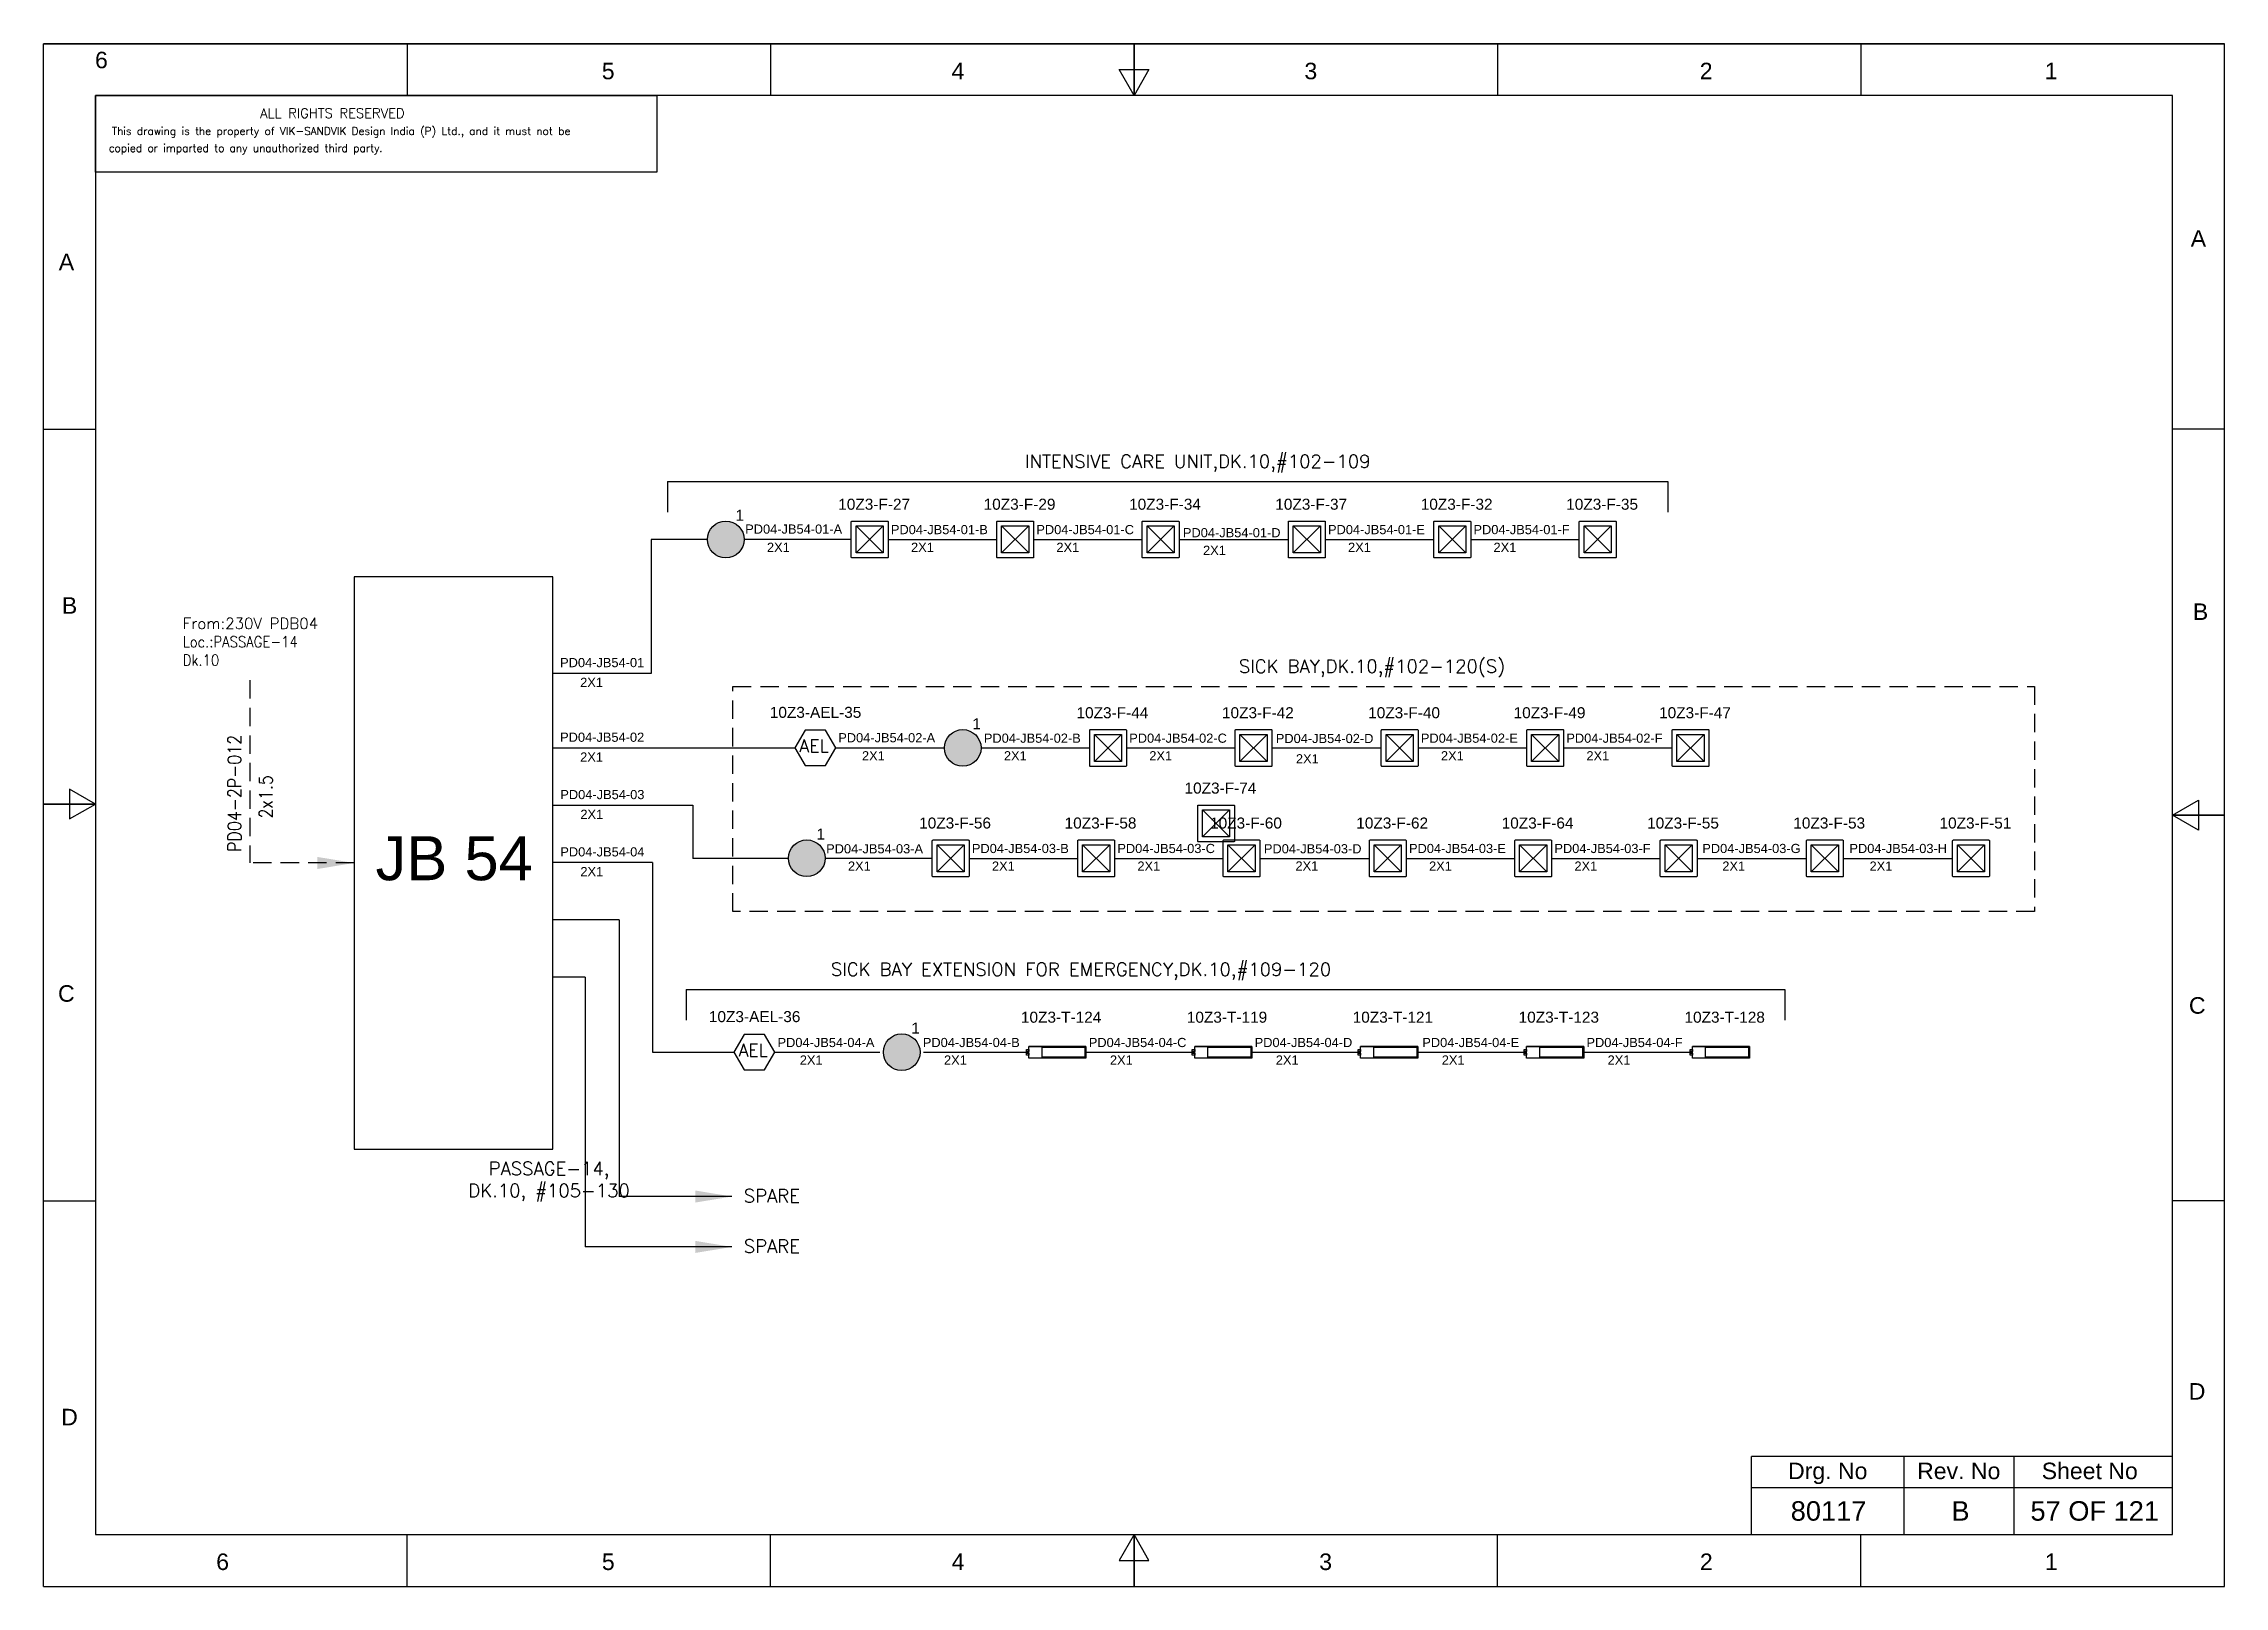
# Model space of a CAD drawing. Header units: inches. Extents: x -3311 to 1429, y -713 to 2436.
# Drawn here: x 318.7 to 615.7, y 969.1 to 1179.2 of the extents above; entities that cross this region are included whole.
import ezdxf
from ezdxf.enums import TextEntityAlignment as Align

# ---------------------------------------------------------------- set-up
doc = ezdxf.new("R2010")
doc.units = ezdxf.units.IN
doc.linetypes.add('HIDDEN', pattern=[0.375, 0.25, -0.125])
doc.linetypes.add('SOLID', pattern=[0])
for name, color, linetype, lineweight in [('ELEC_TXT-025', 1, 'Continuous', 25), ('HEL-025', 1, 'Continuous', 25), ('HEL-035', 2, 'Continuous', 35)]:
    doc.layers.add(name, color=color, linetype=linetype, lineweight=lineweight)
doc.layers.add('Fmount', color=7, linetype='Continuous')
doc.layers.add('LINE', color=3, linetype='SOLID')
doc.styles.add('_NORMAL', font='arial.ttf')
doc.styles.add('ROMANS', font='simplex.shx', dxfattribs={"width": 0.88})
doc.styles.get("Standard").update_dxf_attribs({"font": 'arial.ttf'})
doc.dimstyles.get("Standard").update_dxf_attribs({"dimtxt": 0.18, "dimasz": 0.18, "dimexe": 0.18, "dimexo": 0.0625, "dimgap": 0.09, "dimtad": 0, "dimtih": 1, "dimtoh": 1, "dimdec": 4, "dimzin": 0, "dimdsep": 46, "dimtxsty": 'Standard', "dimcen": 0.09, "dimadec": 0, "dimazin": 0, "dimtfac": 1, "dimtdec": 4, "dimtofl": 0, "dimtmove": 0, "dimatfit": 3, "dimfxl": 1, "dimtolj": 1, "dimtzin": 0, "dimarcsym": 0})

msp = doc.modelspace()

# ---------------------------------------------------------------- texts
at = {"color": 7}
for s, p in [('PD04-JB54-01-A', (414.22, 1112.46, 0.08)), ('2X1', (417.18, 1109.98)), ('PD04-JB54-01-B', (434.06, 1112.39, 0.08)), ('2X1', (436.8, 1109.98)), ('PD04-JB54-01-C', (453.87, 1112.39, 0.08)), ('2X1', (456.6, 1109.98)), ('PD04-JB54-01-D', (473.83, 1111.97, 0.08)), ('2X1', (476.57, 1109.57)), ('PD04-JB54-01-E', (493.59, 1112.39, 0.08)), ('2X1', (496.32, 1109.98)), ('PD04-JB54-01-F', (513.4, 1112.39, 0.08)), ('2X1', (516.13, 1109.98)), ('PD04-JB54-01', (389.01, 1094.28)), ('2X1', (391.74, 1091.59)), ('PD04-JB54-02', (389.01, 1084.12)), ('PD04-JB54-02-A', (426.89, 1084.05, 0.08)), ('PD04-JB54-02-B', (446.72, 1083.99, 0.08)), ('PD04-JB54-02-C', (466.52, 1083.99, 0.08)), ('PD04-JB54-02-D', (486.48, 1083.95, 0.08)), ('PD04-JB54-02-E', (506.24, 1083.99, 0.08)), ('PD04-JB54-02-F', (526.05, 1083.99, 0.08)), ('2X1', (391.74, 1081.42)), ('2X1', (430.12, 1081.59)), ('2X1', (449.45, 1081.59)), ('2X1', (469.25, 1081.59)), ('2X1', (489.22, 1081.18)), ('2X1', (508.97, 1081.59)), ('2X1', (528.78, 1081.59)), ('PD04-JB54-03', (389.04, 1076.31)), ('2X1', (391.77, 1073.62)), ('PD04-JB54-04', (389.04, 1068.51)), ('PD04-JB54-03-A', (425.24, 1068.93, 0.13)), ('PD04-JB54-03-B', (445.09, 1068.97, 0.13)), ('PD04-JB54-03-C', (464.9, 1068.97, 0.13)), ('PD04-JB54-03-D', (484.86, 1068.93, 0.13)), ('PD04-JB54-03-E', (504.62, 1068.97, 0.13)), ('PD04-JB54-03-F', (524.42, 1068.97, 0.13)), ('PD04-JB54-03-G', (544.56, 1068.97, 0.13)), ('PD04-JB54-03-H', (564.6, 1068.97, 0.13)), ('2X1', (391.77, 1065.82)), ('2X1', (428.21, 1066.57, 0.05)), ('2X1', (447.82, 1066.57, 0.05)), ('2X1', (467.63, 1066.57, 0.05)), ('2X1', (489.16, 1066.59, 0.05)), ('2X1', (507.35, 1066.57, 0.05)), ('2X1', (527.15, 1066.57, 0.05)), ('2X1', (547.29, 1066.57, 0.05)), ('2X1', (567.34, 1066.57, 0.05)), ('PD04-JB54-04-A', (418.62, 1042.55, 0.08)), ('PD04-JB54-04-B', (438.41, 1042.55, 0.08)), ('PD04-JB54-04-C', (461.01, 1042.55, 0.08)), ('PD04-JB54-04-D', (483.6, 1042.55, 0.08)), ('PD04-JB54-04-E', (506.43, 1042.55, 0.08)), ('PD04-JB54-04-F', (528.79, 1042.55, 0.08)), ('2X1', (421.65, 1040.16)), ('2X1', (441.29, 1040.16)), ('2X1', (463.89, 1040.16)), ('2X1', (486.48, 1040.16)), ('2X1', (509.08, 1040.16)), ('2X1', (531.67, 1040.16))]:
    msp.add_text(s, height=1.25, dxfattribs=at).set_placement(p)
at = {"color": 7, "lineweight": 30}
msp.add_text('JB 54 ', height=6, dxfattribs=at).set_placement((375.75, 1068.27), align=Align.MIDDLE_CENTER)
at = {"color": 7}
for s, height, p in [('Sheet No', 2.246, (597.33, 984.84)), ('Drg. No', 2.246, (561.65, 984.84)), ('Rev. No', 2.246, (579.49, 984.84)), ('80117', 2.653, (561.76, 979.39)), ('B', 2.65, (579.73, 979.39)), ('57 OF 121', 2.653, (598.01, 979.39))]:
    msp.add_text(s, height=height, dxfattribs=at).set_placement(p, align=Align.MIDDLE_CENTER)
at = {"color": 7, "char_height": 1.8, "attachment_point": 1, "style": '_NORMAL'}
for s, insert, width in [('{\\Fromans|c0;\\C2;INTENSIVE CARE UNIT,DK.10,#102-109}', (452.32, 1123.21, 0.22), 74.1776), ('{\\Fromans|c0;\\C2;SICK BAY,DK.10,#102-120(S)}', (481.45, 1095.3, 0.27), 74.1776), ('{\\Fromans|c0;\\C2;SICK BAY EXTENSION FOR EMERGENCY,DK.10,#109-120}', (425.89, 1054.04, 0.22), 95.476), ('{\\Fromans|c0;\\C2;SPARE}', (414.03, 1023.19), 8.1658), ('{\\Fromans|c0;\\C2;SPARE}', (414.03, 1016.34), 8.1658)]:
    msp.add_mtext(s, dxfattribs=dict(at, insert=insert, width=width))
at = {"color": 7, "insert": (337.61, 1100.99), "char_height": 1.5, "width": 36.8884, "attachment_point": 1}
msp.add_mtext('{\\Fromans|c0;\\C2;From:230V PDB04 \\P\\Fsimplex|c0;\\W0.88;Loc.:PASSAGE-14      \\PDk.10}', dxfattribs=at)
at = {"color": 7, "insert": (343.75, 1069.12), "char_height": 1.8, "width": 17.1296, "attachment_point": 1, "rotation": 90, "style": '_NORMAL'}
msp.add_mtext('{\\Fromans|c0;\\W0.88;PD04-2P-012}', dxfattribs=at)
at = {"color": 7, "insert": (348.02, 1073.68), "char_height": 1.8, "attachment_point": 1, "rotation": 90, "style": '_NORMAL'}
msp.add_mtext('{\\Fsimplex|c0;\\W0.88;2x1.5}', dxfattribs=at)
at = {"color": 7, "insert": (376.51, 1026.91), "char_height": 1.8, "attachment_point": 1, "style": '_NORMAL'}
msp.add_mtext('\\pxqc;{\\Fromans|c0;\\C2;PASSAGE-14, \\PDK.10, #105-130}', dxfattribs=at)

# ---------------------------------------------------------------- blocks, each defined once
blk = doc.blocks.new('fr')
at = {"color": 7, "linetype": 'Continuous'}
for p, q in [((33763.99, 4500.4), (33466.99, 4500.4)), ((33466.99, 4500.4), (33763.99, 4500.4)), ((33466.99, 4290.33), (33466.99, 4500.4)), ((33516.49, 4500.4), (33516.49, 4493.33)), ((33565.99, 4500.4), (33565.99, 4493.33)), ((33615.49, 4500.4), (33615.49, 4493.33)), ((33615.49, 4493.33), (33615.49, 4500.4)), ((33615.49, 4500.4), (33615.49, 4493.33)), ((33664.99, 4500.4), (33664.99, 4493.33)), ((33714.49, 4500.4), (33714.49, 4493.33)), ((33763.99, 4290.33), (33763.99, 4500.4)), ((33763.99, 4290.33), (33763.99, 4500.4)), ((33615.49, 4493.33), (33613.45, 4496.87)), ((33613.45, 4496.87), (33617.53, 4496.87)), ((33617.53, 4496.87), (33615.49, 4493.33)), ((33756.92, 4493.33), (33474.06, 4493.33)), ((33474.06, 4493.33), (33474.06, 4297.41)), ((33756.92, 4297.41), (33756.92, 4493.33)), ((33466.99, 4447.89), (33474.06, 4447.89)), ((33763.99, 4447.89), (33756.92, 4447.89)), ((33474.06, 4396.87), (33470.53, 4398.91)), ((33470.53, 4398.91), (33470.53, 4394.83)), ((33466.99, 4396.87), (33474.06, 4396.87)), ((33474.06, 4396.87), (33466.99, 4396.87)), ((33466.99, 4396.87), (33474.06, 4396.87)), ((33470.53, 4394.83), (33474.06, 4396.87)), ((33756.92, 4395.37), (33760.45, 4397.41)), ((33760.45, 4397.41), (33760.45, 4393.33)), ((33763.99, 4395.37), (33756.92, 4395.37)), ((33760.45, 4393.33), (33756.92, 4395.37)), ((33756.92, 4395.37), (33763.99, 4395.37)), ((33763.99, 4395.37), (33756.92, 4395.37)), ((33466.99, 4342.85), (33474.06, 4342.85)), ((33763.99, 4342.85), (33756.92, 4342.85)), ((33474.06, 4297.41), (33756.92, 4297.41)), ((33516.49, 4290.33), (33516.49, 4297.41)), ((33565.99, 4290.33), (33565.99, 4297.41)), ((33615.49, 4297.41), (33613.45, 4293.87)), ((33615.49, 4290.33), (33615.49, 4297.41)), ((33617.53, 4293.87), (33615.49, 4297.41)), ((33615.49, 4297.41), (33615.49, 4290.33)), ((33615.49, 4290.33), (33615.49, 4297.41)), ((33664.99, 4290.33), (33664.99, 4297.41)), ((33714.49, 4290.33), (33714.49, 4297.41)), ((33613.45, 4293.87), (33617.53, 4293.87)), ((33466.99, 4290.33), (33763.99, 4290.33)), ((33466.99, 4290.33), (33763.99, 4290.33))]:
    blk.add_line(p, q, dxfattribs=at)
at = {"color": 7, "style": '_NORMAL'}
for s, p in [('6', (33474.86, 4498.18)), ('5', (33543.88, 4496.68)), ('4', (33591.52, 4496.68)), ('3', (33639.57, 4496.68)), ('2', (33693.41, 4496.68)), ('1', (33740.39, 4496.68)), ('A', (33760.45, 4473.88)), ('A', (33470.1, 4470.68)), ('B', (33470.52, 4423.9)), ('B', (33760.74, 4423.06)), ('C', (33470.08, 4371.07)), ('C', (33760.29, 4369.44)), ('D', (33760.27, 4316.89)), ('D', (33470.51, 4313.39)), ('6', (33491.37, 4293.69)), ('5', (33543.89, 4293.69)), ('4', (33591.53, 4293.69)), ('3', (33641.59, 4293.69)), ('2', (33693.43, 4293.69)), ('1', (33740.41, 4293.69))]:
    blk.add_text(s, height=2.25, dxfattribs=at).set_placement(p, align=Align.MIDDLE_CENTER)
blk = doc.blocks.new('FIXED_KEY_SWITCH')
h = blk.add_hatch(color=1)
h.dxf.hatch_style = 1
edge = h.paths.add_edge_path()
edge.add_arc((848.13, 1737.46), 2.5, 0, 360)
at = {"color": 1}
blk.add_circle((848.13, 1737.46), 2.5, dxfattribs=at)
at = {"color": 7, "insert": (849.44, 1741.5), "char_height": 1.5, "attachment_point": 1, "style": '_NORMAL'}
blk.add_mtext_dynamic_manual_height_columns('1', width=1.5, gutter_width=7.5, heights=[0], dxfattribs=at)
blk = doc.blocks.new('SWT')
blk.add_blockref('FIXED_KEY_SWITCH', (0, 0))
blk.add_attdef('TAG_NO', (844.55, 1741.11), '', height=1.5)
blk = doc.blocks.new('AEL')
at = {"color": 4}
blk.add_lwpolyline([(989.98, -190.09), (992.75, -190.09), (994.14, -187.69), (992.75, -185.28), (989.98, -185.28), (988.59, -187.69)], close=True, dxfattribs=at)
at = {"color": 4, "style": 'ROMANS'}
blk.add_text('AEL', height=1.725, dxfattribs=at).set_placement((989.2, -188.27))
blk = doc.blocks.new('AEL_L')
blk.add_blockref('AEL', (0, 0))
blk.add_attdef('TAG_NO', (986.55, -183.59), '', height=1.5)
blk = doc.blocks.new('LED FLUSH MOUNT')
for p, q in [((114818, 79432), (114604, 79219)), ((114604, 79432), (114818, 79219))]:
    blk.add_line(p, q)
blk.add_lwpolyline([(114572, 79470), (114850, 79470, -0.414214), (114856, 79464), (114856, 79186, -0.414214), (114850, 79180), (114572, 79180, -0.414214), (114566, 79186), (114566, 79464, -0.414214)], format="xyb", close=True)
blk.add_lwpolyline([(114604, 79432), (114818, 79432), (114818, 79219), (114604, 79219)], close=True)
blk = doc.blocks.new('LED Flush Mounted Light 22W')
blk.add_blockref('LED FLUSH MOUNT', (0, 0))
at = {"style": 'ROMANS', "width": 0.7}
blk.add_attdef('TAG_NO.:', (113905, 79579), '', height=250, dxfattribs=at)
blk = doc.blocks.new('2A')
at = {"color": 7, "lineweight": -3, "ltscale": 2.5}
blk.add_line((790.02, 1997.62, -0.03), (782.23, 1997.62, -0.03), dxfattribs=at)
at = {"color": 7, "lineweight": -3, "ltscale": 2.5, "elevation": -0.03}
for points in [[(781.91, 1997.21), (782.23, 1997.21), (782.23, 1996.94), (781.91, 1996.94)], [(781.91, 1996.7), (782.23, 1996.7), (782.23, 1996.44), (781.91, 1996.44)], [(782.23, 1997.62), (790.02, 1997.62), (790.02, 1996.02), (782.23, 1996.02)], [(784.03, 1997.5), (789.88, 1997.5), (789.88, 1996.14), (784.03, 1996.14)]]:
    blk.add_lwpolyline(points, close=True, dxfattribs=at)
blk = doc.blocks.new('LED TUBE LIGHT 30W')
blk.add_blockref('2A', (179.91, -357.89))
blk.add_attdef('TAG_NO.', (962.52, 1642.97), '', height=1.5)
blk = doc.blocks.new('A$C4BAD7D21')
at = {"layer": 'HEL-025'}
blk.add_lwpolyline([(-34000, 0), (-34000, 2086), (-18714, 2086), (-18714, 0)], close=True, dxfattribs=at)
at = {"layer": 'HEL-025', "style": 'ROMANS'}
for s, p in [('This drawing is the property of VIK-SANDVIK Design India (P) Ltd., and it must not be', (-33558, 1016)), (' copied or imparted to any unauthorized third party.', (-33785, 550))]:
    blk.add_text(s, height=210, dxfattribs=at).set_placement(p)
at = {"layer": 'HEL-035', "style": 'ROMANS'}
blk.add_text('     ALL RIGHTS RESERVED', height=262.5, dxfattribs=at).set_placement((-30497, 1476))

# ---------------------------------------------------------------- linework, layer by layer
for p, q in [((403.63, 1119.57, -0.05), (539.87, 1119.57, -0.05)), ((401.43, 1111.67), (401.43, 1093.44)), ((409.07, 1111.67), (401.43, 1111.67)), ((428.67, 1111.67), (414.07, 1111.67)), ((401.57, 1067.67), (388.03, 1067.67)), ((401.57, 1067.67), (401.57, 1041.85)), ((420.1, 1068.25, 0.05), (407.1, 1068.25, 0.05)), ((439.7, 1068.25, 0.05), (425.1, 1068.25, 0.05)), ((397.07, 1059.87), (388.03, 1059.87)), ((397.07, 1059.87), (397.07, 1022.2)), ((392.44, 1052.07), (388.03, 1052.07)), ((392.44, 1052.07), (392.44, 1015.34)), ((406.17, 1050.4, -0.05), (555.8, 1050.4, -0.05))]:
    msp.add_line(p, q)
at = {"color": 7, "linetype": 'Continuous'}
for p, q in [((608.59, 986.79), (551.28, 986.79)), ((551.28, 976.19), (551.28, 986.79)), ((572.05, 976.19), (572.05, 986.79)), ((587.06, 976.19), (587.06, 986.79)), ((551.28, 982.6), (608.59, 982.6))]:
    msp.add_line(p, q, dxfattribs=at)
at = {"linetype": 'HIDDEN', "ltscale": 10}
msp.add_lwpolyline([(346.74, 1092.5), (346.74, 1067.62)], dxfattribs=at)
msp.add_lwpolyline([(412.55, 1091.66), (589.82, 1091.66), (589.82, 1061), (412.55, 1061)], close=True, dxfattribs=at)
at = {"layer": 'LINE', "color": 0}
for p, q in [((403.63, 1119.57, -0.05), (403.63, 1115.38, -0.05)), ((539.87, 1119.57, -0.05), (539.87, 1115.38, -0.05)), ((433.68, 1111.67), (448.48, 1111.67)), ((453.49, 1111.67), (468.29, 1111.67)), ((473.3, 1111.67), (488.2, 1111.67)), ((493.21, 1111.67), (508, 1111.67)), ((513.02, 1111.67), (527.81, 1111.67)), ((360.95, 1106.57), (360.95, 1028.67)), ((388.03, 1106.57), (360.95, 1106.57)), ((388.03, 1028.67), (388.03, 1106.57)), ((401.43, 1093.44), (388.03, 1093.44)), ((388.03, 1083.28), (420.99, 1083.28)), ((426.54, 1083.28), (441.34, 1083.28)), ((446.34, 1083.28), (461.13, 1083.28)), ((466.14, 1083.28), (480.94, 1083.28)), ((485.95, 1083.28), (500.85, 1083.28)), ((505.86, 1083.28), (520.65, 1083.28)), ((525.67, 1083.28), (540.46, 1083.28)), ((444.71, 1068.25, 0.05), (459.51, 1068.25, 0.05)), ((464.52, 1068.25, 0.05), (479.31, 1068.25, 0.05)), ((484.32, 1068.25, 0.05), (499.22, 1068.25, 0.05)), ((504.24, 1068.25, 0.05), (519.03, 1068.25, 0.05)), ((524.04, 1068.25, 0.05), (538.84, 1068.25, 0.05)), ((543.85, 1068.25, 0.05), (558.75, 1068.25, 0.05)), ((563.76, 1068.25, 0.05), (578.66, 1068.25, 0.05)), ((406.17, 1050.4, -0.05), (406.17, 1046.21, -0.05)), ((555.8, 1050.4, -0.05), (555.8, 1046.21, -0.05)), ((401.57, 1041.85), (412.68, 1041.85)), ((418.24, 1041.85), (432.56, 1041.85)), ((438.51, 1041.85), (452.83, 1041.85)), ((460.63, 1041.85), (475.42, 1041.85)), ((483.22, 1041.85), (498.02, 1041.85)), ((505.81, 1041.85), (520.61, 1041.85)), ((528.41, 1041.85), (543.2, 1041.85)), ((360.95, 1028.67), (388.03, 1028.67))]:
    msp.add_line(p, q, dxfattribs=at)
at = {"layer": 'LINE', "color": 7}
for p, q in [((388.03, 1075.48), (407.1, 1075.48)), ((407.1, 1075.48), (407.1, 1068.25))]:
    msp.add_line(p, q, dxfattribs=at)

# ---------------------------------------------------------------- block references
for name, p in [('fr', (-33148.32, -3321.22)), ('SWT', (-436.56, -625.79)), ('SWT', (-404.29, -654.18)), ('SWT', (-425.53, -669.2, 0.05)), ('SWT', (-412.6, -695.61))]:
    msp.add_blockref(name, p)
ref = msp.add_blockref('AEL_L', (-567.6, 1270.97))
ref.add_attrib('TAG_NO', '10Z3-AEL-35', (417.57, 1087.38), dxfattribs={"color": 4, "height": 1.5})
ref = msp.add_blockref('AEL_L', (-575.9, 1229.54))
ref.add_attrib('TAG_NO', '10Z3-AEL-36', (409.27, 1045.95), dxfattribs={"color": 4, "height": 1.5})
ref = msp.add_blockref('LED TUBE LIGHT 30W', (-509.3, -597.08, 0.03))
ref.add_attrib('TAG_NO.', '10Z3-T-124', (451.77, 1045.87, 0.03), dxfattribs={"height": 1.5})
ref = msp.add_blockref('LED TUBE LIGHT 30W', (-486.71, -597.08, 0.03))
ref.add_attrib('TAG_NO.', '10Z3-T-119', (474.36, 1045.87, 0.03), dxfattribs={"height": 1.5})
ref = msp.add_blockref('LED TUBE LIGHT 30W', (-464.12, -597.08, 0.03))
ref.add_attrib('TAG_NO.', '10Z3-T-121', (496.95, 1045.87, 0.03), dxfattribs={"height": 1.5})
ref = msp.add_blockref('LED TUBE LIGHT 30W', (-441.52, -597.08, 0.03))
ref.add_attrib('TAG_NO.', '10Z3-T-123', (519.55, 1045.87, 0.03), dxfattribs={"height": 1.5})
ref = msp.add_blockref('LED TUBE LIGHT 30W', (-418.93, -597.08, 0.03))
ref.add_attrib('TAG_NO.', '10Z3-T-128', (542.14, 1045.87, 0.03), dxfattribs={"height": 1.5})
at = {"layer": 'ELEC_TXT-025', "color": 0, "xscale": 0.005, "yscale": 0.005, "zscale": 0.005}
msp.add_blockref('A$C4BAD7D21', (495.74, 1161.68), dxfattribs=at)
at = {"layer": 'Fmount'}
ref = msp.add_blockref('LED Flush Mounted Light 22W', (-1551.03, -259.07), dxfattribs=dict(at, xscale=0.01728, yscale=0.01728, zscale=0.01728))
ref.add_attrib('TAG_NO.:', '10Z3-F-27', dxfattribs={"layer": '0', "height": 1.5}).set_placement((426.89, 1115.27), align=Align.BOTTOM_LEFT)
ref = msp.add_blockref('LED Flush Mounted Light 22W', (-1531.22, -259.07), dxfattribs=dict(at, xscale=0.01728, yscale=0.01728, zscale=0.01728))
ref.add_attrib('TAG_NO.:', '10Z3-F-29', dxfattribs={"layer": '0', "height": 1.5}).set_placement((446.69, 1115.27), align=Align.BOTTOM_LEFT)
ref = msp.add_blockref('LED Flush Mounted Light 22W', (-1511.41, -259.07), dxfattribs=dict(at, xscale=0.01728, yscale=0.01728, zscale=0.01728))
ref.add_attrib('TAG_NO.:', '10Z3-F-34', dxfattribs={"layer": '0', "height": 1.5}).set_placement((466.5, 1115.27), align=Align.BOTTOM_LEFT)
ref = msp.add_blockref('LED Flush Mounted Light 22W', (-1491.5, -259.07), dxfattribs=dict(at, xscale=0.01728, yscale=0.01728, zscale=0.01728))
ref.add_attrib('TAG_NO.:', '10Z3-F-37', dxfattribs={"layer": '0', "height": 1.5}).set_placement((486.41, 1115.27), align=Align.BOTTOM_LEFT)
ref = msp.add_blockref('LED Flush Mounted Light 22W', (-1471.69, -259.07), dxfattribs=dict(at, xscale=0.01728, yscale=0.01728, zscale=0.01728))
ref.add_attrib('TAG_NO.:', '10Z3-F-32', dxfattribs={"layer": '0', "height": 1.5}).set_placement((506.22, 1115.27), align=Align.BOTTOM_LEFT)
ref = msp.add_blockref('LED Flush Mounted Light 22W', (-1451.89, -259.07), dxfattribs=dict(at, xscale=0.01728, yscale=0.01728, zscale=0.01728))
ref.add_attrib('TAG_NO.:', '10Z3-F-35', dxfattribs={"layer": '0', "height": 1.5}).set_placement((526.03, 1115.27), align=Align.BOTTOM_LEFT)
ref = msp.add_blockref('LED Flush Mounted Light 22W', (-1518.57, -287.46), dxfattribs=dict(at, xscale=0.01728, yscale=0.01728, zscale=0.01728))
ref.add_attrib('TAG_NO.:', '10Z3-F-44', dxfattribs={"layer": '0', "height": 1.5}).set_placement((459.34, 1086.88), align=Align.BOTTOM_LEFT)
ref = msp.add_blockref('LED Flush Mounted Light 22W', (-1498.76, -287.46), dxfattribs=dict(at, xscale=0.01728, yscale=0.01728, zscale=0.01728))
ref.add_attrib('TAG_NO.:', '10Z3-F-42', dxfattribs={"layer": '0', "height": 1.5}).set_placement((479.15, 1086.88), align=Align.BOTTOM_LEFT)
ref = msp.add_blockref('LED Flush Mounted Light 22W', (-1478.85, -287.46), dxfattribs=dict(at, xscale=0.01728, yscale=0.01728, zscale=0.01728))
ref.add_attrib('TAG_NO.:', '10Z3-F-40', dxfattribs={"layer": '0', "height": 1.5}).set_placement((499.06, 1086.88), align=Align.BOTTOM_LEFT)
ref = msp.add_blockref('LED Flush Mounted Light 22W', (-1459.04, -287.46), dxfattribs=dict(at, xscale=0.01728, yscale=0.01728, zscale=0.01728))
ref.add_attrib('TAG_NO.:', '10Z3-F-49', dxfattribs={"layer": '0', "height": 1.5}).set_placement((518.87, 1086.88), align=Align.BOTTOM_LEFT)
ref = msp.add_blockref('LED Flush Mounted Light 22W', (-1439.24, -287.46), dxfattribs=dict(at, xscale=0.01728, yscale=0.01728, zscale=0.01728))
ref.add_attrib('TAG_NO.:', '10Z3-F-47', dxfattribs={"layer": '0', "height": 1.5}).set_placement((538.68, 1086.88), align=Align.BOTTOM_LEFT)
ref = msp.add_blockref('LED Flush Mounted Light 22W', (-1503.86, -297.73), dxfattribs=dict(at, xscale=0.01728, yscale=0.01728, zscale=0.01728))
ref.add_attrib('TAG_NO.:', '10Z3-F-74', dxfattribs={"layer": '0', "height": 1.5}).set_placement((474.05, 1076.62), align=Align.BOTTOM_LEFT)
ref = msp.add_blockref('LED Flush Mounted Light 22W', (-1540, -302.49, 0.05), dxfattribs=dict(at, xscale=0.01728, yscale=0.01728, zscale=0.01728))
ref.add_attrib('TAG_NO.:', '10Z3-F-56', dxfattribs={"layer": '0', "height": 1.5}).set_placement((437.91, 1071.86, 0.05), align=Align.BOTTOM_LEFT)
ref = msp.add_blockref('LED Flush Mounted Light 22W', (-1520.19, -302.49, 0.05), dxfattribs=dict(at, xscale=0.01728, yscale=0.01728, zscale=0.01728))
ref.add_attrib('TAG_NO.:', '10Z3-F-58', dxfattribs={"layer": '0', "height": 1.5}).set_placement((457.72, 1071.86, 0.05), align=Align.BOTTOM_LEFT)
ref = msp.add_blockref('LED Flush Mounted Light 22W', (-1500.39, -302.49, 0.05), dxfattribs=dict(at, xscale=0.01728, yscale=0.01728, zscale=0.01728))
ref.add_attrib('TAG_NO.:', '10Z3-F-60', dxfattribs={"layer": '0', "height": 1.5}).set_placement((477.53, 1071.86, 0.05), align=Align.BOTTOM_LEFT)
ref = msp.add_blockref('LED Flush Mounted Light 22W', (-1480.48, -302.49, 0.05), dxfattribs=dict(at, xscale=0.01728, yscale=0.01728, zscale=0.01728))
ref.add_attrib('TAG_NO.:', '10Z3-F-62', dxfattribs={"layer": '0', "height": 1.5}).set_placement((497.44, 1071.86, 0.05), align=Align.BOTTOM_LEFT)
ref = msp.add_blockref('LED Flush Mounted Light 22W', (-1460.67, -302.49, 0.05), dxfattribs=dict(at, xscale=0.01728, yscale=0.01728, zscale=0.01728))
ref.add_attrib('TAG_NO.:', '10Z3-F-64', dxfattribs={"layer": '0', "height": 1.5}).set_placement((517.24, 1071.86, 0.05), align=Align.BOTTOM_LEFT)
ref = msp.add_blockref('LED Flush Mounted Light 22W', (-1440.86, -302.49, 0.05), dxfattribs=dict(at, xscale=0.01728, yscale=0.01728, zscale=0.01728))
ref.add_attrib('TAG_NO.:', '10Z3-F-55', dxfattribs={"layer": '0', "height": 1.5}).set_placement((537.05, 1071.86, 0.05), align=Align.BOTTOM_LEFT)
ref = msp.add_blockref('LED Flush Mounted Light 22W', (-1420.95, -302.49, 0.05), dxfattribs=dict(at, xscale=0.01728, yscale=0.01728, zscale=0.01728))
ref.add_attrib('TAG_NO.:', '10Z3-F-53', dxfattribs={"layer": '0', "height": 1.5}).set_placement((556.96, 1071.86, 0.05), align=Align.BOTTOM_LEFT)
ref = msp.add_blockref('LED Flush Mounted Light 22W', (-1401.04, -302.49, 0.05), dxfattribs=dict(at, xscale=0.01728, yscale=0.01728, zscale=0.01728))
ref.add_attrib('TAG_NO.:', '10Z3-F-51', dxfattribs={"layer": '0', "height": 1.5}).set_placement((576.87, 1071.86, 0.05), align=Align.BOTTOM_LEFT)

msp.set_redraw_order([(e.dxf.handle, doc.entitydb.next_handle()) for e in msp.query("TEXT MTEXT ATTDEF DIMENSION ARC_DIMENSION")])  # texts and dimensions are drawn at this point

# ---------------------------------------------------------------- leaders
at = {"linetype": 'HIDDEN', "ltscale": 10}
msp.add_leader([(360.95, 1067.62), (346.74, 1067.62)], dimstyle='Standard', override={"dimasz": 5, "dimarcsym": 1}, dxfattribs=at)
for points in [[(412.41, 1022.2), (397.07, 1022.2)], [(412.41, 1015.34), (392.44, 1015.34)]]:
    msp.add_leader(points, dimstyle='Standard', override={"dimasz": 5, "dimarcsym": 1})

doc.saveas('drawing.dxf')
